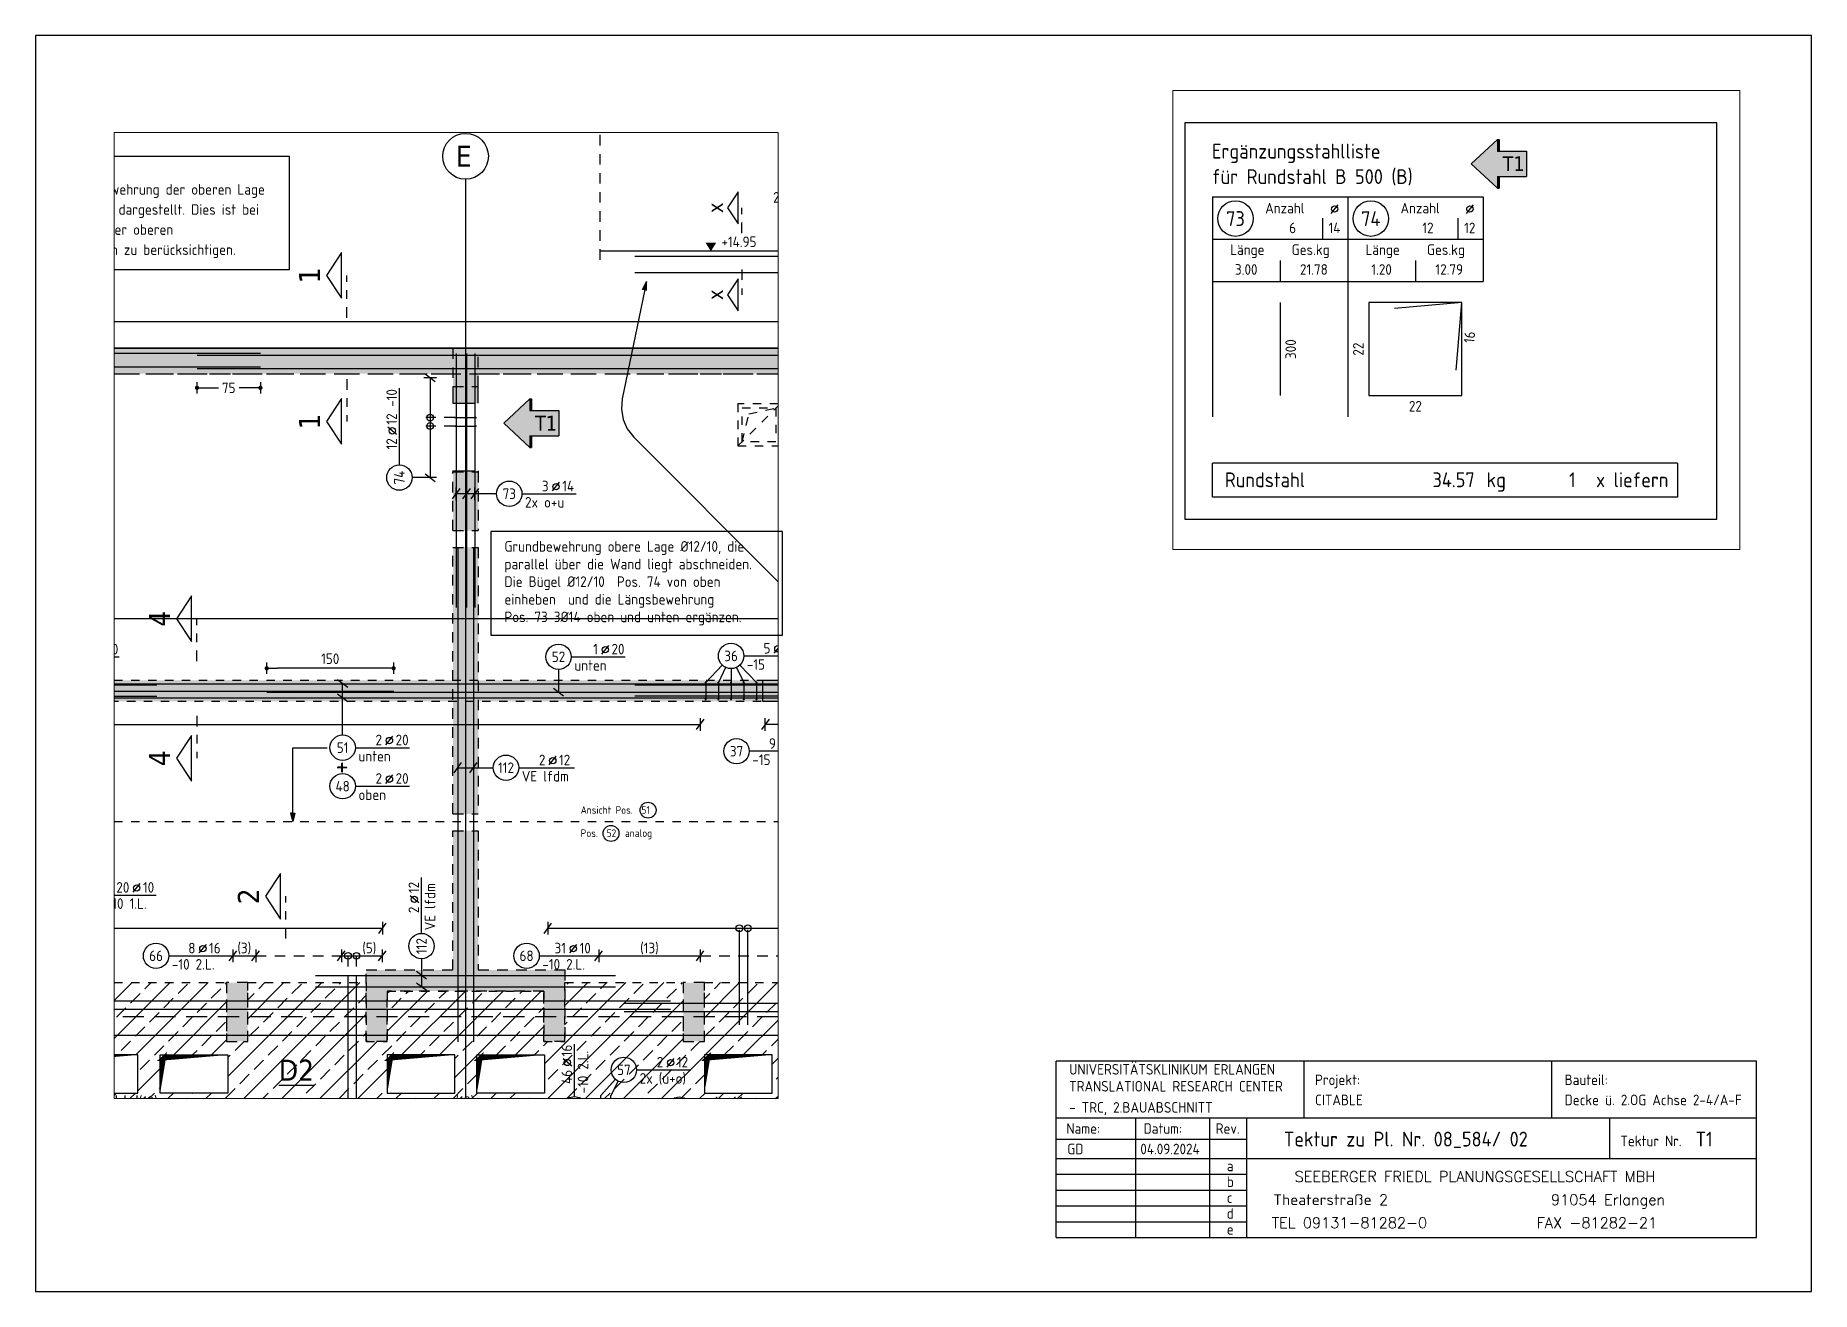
# Paper-space layout 'T1' of a CAD drawing. Extents: x 284.8 to 305.8, y 80.6 to 95.5.
# The model-space entities are those that its viewports show. They can reach past a viewport. Long polylines and large blocks are cut down to what shows.
import ezdxf
from ezdxf.enums import TextEntityAlignment as Align

# ---------------------------------------------------------------- set-up
doc = ezdxf.new("R2010")
doc.units = 0
doc.header["$LTSCALE"] = 0.5
for name, pattern in [('AUSGEZOGEN', [1000.01, 1000, 0.01]), ('DASHDOTSMALL', [1.05, 0.5, -0.25, 0.05, -0.25]), ('DOT', [0.175, 0.05, -0.125]), ('HIDDEN', [0.375, 0.25, -0.125]), ('HIDDEN2', [0.187, 0.125, -0.062]), ('PUNKT', [0.175, 0.05, -0.125]), ('STRICHLINIE', [0.75, 0.5, -0.25]), ('STRICHPUNKT2', [0.55, 0.25, -0.125, 0.05, -0.125]), ('VERDECKT', [0.375, 0.25, -0.125])]:
    doc.linetypes.add(name, pattern=pattern)
for name, color, linetype in [('ACHSEN', 7, 'Continuous'), ('AFU', 7, 'Continuous'), ('BETON', 7, 'Continuous'), ('Brüstung DG', 7, 'Continuous'), ('DD', 7, 'Continuous'), ('DETAIL', 7, 'Continuous'), ('DG', 7, 'Continuous'), ('DRUEBER', 7, 'Continuous'), ('grau_hell', 7, 'Continuous'), ('grau_mittel', 7, 'Continuous'), ('HILFE', 7, 'Continuous'), ('index', 7, 'Continuous'), ('koten', 7, 'Continuous'), ('MASSE', 7, 'Continuous'), ('OBJEKT', 7, 'Continuous'), ('RAHMEN', 7, 'Continuous'), ('RND', 7, 'Continuous'), ('RND_BILD', 7, 'Continuous'), ('SCHATTEN', 7, 'Continuous'), ('SCHNITTE', 7, 'Continuous'), ('SCHRAFF', 7, 'Continuous'), ('SFP_Achsen', 7, 'Continuous'), ('TEXT', 7, 'Continuous'), ('VERDECKT', 7, 'Continuous'), ('VERDECKT2', 7, 'Continuous')]:
    doc.layers.add(name, color=color, linetype=linetype)
doc.layers.add('NOPLOT', color=7, linetype='Continuous', plot=False)
doc.styles.add('helv', font='tahoma.ttf')
doc.styles.add('STEMP1', font='ROMANS.shx', dxfattribs={"width": 0.8})
doc.styles.add('txt', font='isocp.shx')
doc.linetypes.add('AFU_50L', pattern='A,0.75,["/",Standard,S=0.2,R=0,X=-0.01,Y=-0.1],0.07,["/",Standard,S=0.2,R=0,X=-0.01,Y=-0.1],0.75', length=1.57)
doc.dimstyles.new('DOT_I', dxfattribs={"dimscale": 0.5, "dimtxt": 0.25, "dimasz": 0.25, "dimexe": 0.1, "dimexo": 0.3, "dimgap": 0.1, "dimtad": 1, "dimdec": 3, "dimzin": 3, "dimtxsty": 'txt', "dimblk": 'DOT', "dimblk1": 'DOT', "dimblk2": 'DOT', "dimsah": 1, "dimcen": 0.1, "dimse1": 1, "dimse2": 1, "dimazin": 0, "dimtfac": 1, "dimtdec": 4, "dimtix": 1, "dimtmove": 2, "dimatfit": 3, "dimfxl": 0, "dimtvp": 1, "dimtolj": 1, "dimtzin": 0, "dimarcsym": 0})
pattern_1 = [(0, (-74.13047, 77.732794), (0.025, 0.05), [0, -0.05])]

psp = doc.layouts.new('T1')

# ---------------------------------------------------------------- texts
at = {"layer": 'OBJEKT', "color": 7, "linetype": 'AUSGEZOGEN', "style": 'STEMP1'}
psp.add_text('SEEBERGER FRIEDL PLANUNGSGESELLSCHAFT MBH', height=0.126, dxfattribs=at).set_placement((301.861, 81.96), align=Align.MIDDLE)
for s, p in [('Theaterstraße 2', (299.476, 81.623)), ('91054 Erlangen', (302.76, 81.623)), ('TEL 09131-81282-0', (299.459, 81.35)), ('FAX -81282-21', (302.59, 81.35))]:
    psp.add_text(s, height=0.126, dxfattribs=at).set_placement(p)
at = {"layer": 'RAHMEN', "color": 7, "linetype": 'Continuous', "style": 'txt'}
for s, p in [('Name:', (297.03, 82.465)), ('Datum:', (297.942, 82.465)), ('Rev.', (298.795, 82.465)), ('Tektur Nr.', (303.581, 82.318))]:
    psp.add_text(s, height=0.125, dxfattribs=at).set_placement(p)
at = {"layer": 'TEXT', "color": 7, "linetype": 'AUSGEZOGEN', "style": 'txt'}
for s, p in [('UNIVERSITÄTSKLINIKUM ERLANGEN', (297.063, 83.165)), ('Projekt:', (299.97, 83.041)), ('Bauteil:', (302.921, 83.041)), ('TRANSLATIONAL RESEARCH CENTER ', (297.063, 82.965)), ('- TRC, 2.BAUABSCHNITT ', (297.063, 82.715)), ('CITABLE ', (299.97, 82.803)), ('Decke ü. 2.OG Achse 2-4/A-F', (302.921, 82.803))]:
    psp.add_text(s, height=0.125, dxfattribs=at).set_placement(p)
at = {"layer": 'TEXT', "color": 7, "linetype": 'Continuous', "style": 'txt'}
for s, p in [('GD', (297.04, 82.223)), ('04.09.2024', (297.904, 82.223)), ('a', (298.927, 82.023)), ('b', (298.927, 81.836)), ('c', (298.927, 81.648)), ('d', (298.927, 81.461)), ('e', (298.927, 81.273))]:
    psp.add_text(s, height=0.125, dxfattribs=at).set_placement(p)
at = {"layer": 'TEXT', "color": 6, "linetype": 'Continuous', "style": 'txt'}
for s, p in [('Tektur zu Pl. Nr. 08_584/ 02', (299.601, 82.315)), ('T1', (304.47, 82.315))]:
    psp.add_text(s, height=0.175, dxfattribs=at).set_placement(p)
at = {"layer": 'VERDECKT2', "color": 7, "linetype": 'STRICHLINIE', "insert": (290.385, 89.473), "char_height": 0.125, "attachment_point": 1, "style": 'txt'}
psp.add_mtext_dynamic_manual_height_columns('\\A1;Grundbewehrung obere Lage %%C12/10, die parallel über die Wand liegt abschneiden.\\PDie Bügel %%C12/10  Pos. 74 von oben einheben  und die Längsbewehrung \\PPos. 73 3%%C14 oben und unten ergänzen.', width=3.20172, gutter_width=0.625, heights=[2.018], dxfattribs=at)

msp = doc.modelspace()

# ---------------------------------------------------------------- texts
at = {"layer": 'RND', "color": 7, "linetype": 'AUSGEZOGEN', "style": 'txt'}
for s, p in [('(3)', (26.9383, 30.7362)), ('(5)', (28.4165, 30.7362)), ('(13)', (31.7287, 30.7362)), ('(19)', (25.8019, 28.9218)), ('(19)', (29.5448, 28.9218))]:
    msp.add_text(s, height=0.125, dxfattribs=at).set_placement(p, align=Align.MIDDLE)
at = {"layer": 'RND_BILD', "color": 7, "linetype": 'AUSGEZOGEN', "style": 'txt'}
for s, rotation, p in [('300', 90, (42.926, 16.1243)), ('22', 90, (43.726, 16.1243)), ('16', 84.99986, (45.0407, 16.265))]:
    msp.add_text(s, height=0.125, rotation=rotation, dxfattribs=at).set_placement(p, align=Align.MIDDLE)
msp.add_text('22', height=0.125, dxfattribs=at).set_placement((44.401, 15.4493), align=Align.MIDDLE)
at = {"layer": 'SFP_Achsen', "color": 6, "linetype": 'AUSGEZOGEN', "style": 'helv'}
msp.add_text('E', height=0.25, dxfattribs=at).set_placement((29.4404, 39.9723))
at = {"layer": 'TEXT', "color": 6, "linetype": 'AUSGEZOGEN', "style": 'helv'}
for s, p in [('untere Lage - Ortbetonbereiche', (23.571, 40.4178)), ('%%UD2', (27.3476, 29.1653))]:
    msp.add_text(s, height=0.25, dxfattribs=at).set_placement(p)
at = {"layer": 'TEXT', "color": 7, "linetype": 'AUSGEZOGEN', "style": 'txt'}
for s, p in [('Teilweise ist Bewehrung der oberen Lage', (24.2439, 39.6429)), ('auf diesem Plan dargestellt. Dies ist bei ', (24.2439, 39.4054)), ('2x2%%C16', (33.191, 39.5485)), ('der Verlegung der oberen ', (24.2439, 39.1679)), ('Bewehrungslagen zu berücksichtigen.', (24.2439, 38.9304))]:
    msp.add_text(s, height=0.125, dxfattribs=at).set_placement(p)
at = {"layer": 'TEXT', "color": 6, "linetype": 'AUSGEZOGEN', "style": 'txt'}
msp.add_text('+', height=0.25, rotation=90, dxfattribs=at).set_placement((28.1929, 32.7931))
at = {"layer": 'TEXT', "color": 102, "linetype": 'DOT', "style": 'txt'}
for s, p in [('Ansicht Pos.  51', (30.9157, 32.3225)), ('Pos.  52  analog', (30.9157, 32.0489))]:
    msp.add_text(s, height=0.09, dxfattribs=at).set_placement(p)
at = {"layer": 'TEXT', "color": 1, "linetype": 'AUSGEZOGEN', "style": 'txt'}
for s, p in [('Ergänzungsstahlliste', (41.9956, 18.3775)), ('für Rundstahl B 500 (B)', (41.9956, 18.0768))]:
    msp.add_text(s, height=0.175, dxfattribs=at).set_placement(p)

# ---------------------------------------------------------------- blocks, each defined once
blk = doc.blocks.new('RND_LEI')
at = {"layer": 'RND', "color": 7, "linetype": 'Continuous'}
blk.add_line((1.022, 0.066), (1.19, 0.27), dxfattribs=at)
for centre, radius in [((0, 0), 0.3), ((1.106, 0.168), 0.075)]:
    blk.add_circle(centre, radius, dxfattribs=at)
at = {"layer": 'RND', "color": 7, "linetype": 'Continuous', "style": 'txt'}
blk.add_attdef('POSL', text='', height=0.25, dxfattribs=at).set_placement((0, 0), align=Align.MIDDLE)
blk.add_attdef('ANZ', text='', height=0.25, dxfattribs=at).set_placement((0.931, 0.057), align=Align.RIGHT)
for tag, p in [('DUM', (1.253, 0.057)), ('ABSTD', (1.674, 0.057)), ('POSTXT', (0.374, -0.327))]:
    blk.add_attdef(tag, p, '', height=0.25, dxfattribs=at)
blk = doc.blocks.new('lei_gre')
at = {"layer": 'RND', "color": 7, "linetype": 'Continuous'}
for p, q in [((-0.09, -0.12), (0.09, 0.12)), ((0, 0.15), (0, -0.15))]:
    blk.add_line(p, q, dxfattribs=at)
blk = doc.blocks.new('DOT')
at = {"layer": 'MASSE', "color": 7, "linetype": 'Continuous'}
for p, q in [((0, 0), (-1, 0)), ((0, 0.54), (0, -0.54))]:
    blk.add_line(p, q, dxfattribs=at)
at = {"layer": 'MASSE', "color": 7, "linetype": 'Continuous', "const_width": 0.2}
blk.add_lwpolyline([(-0.1, 0, 1), (0.1, 0, 1)], format="xyb", close=True, dxfattribs=at)
blk = doc.blocks.new('*D66')
at = {"layer": 'Defpoints', "color": 0, "linetype": 'AUSGEZOGEN', "transparency": 16777216}
for p in [(26.379, 37.359), (26.379, 37.359), (27.129, 37.359)]:
    blk.add_point(p, dxfattribs=at)
at = {"layer": 'MASSE', "color": 0, "linetype": 'AUSGEZOGEN', "lineweight": -2, "transparency": 16777216}
for p, q in [((26.504, 37.359), (26.633, 37.359)), ((27.004, 37.359), (26.876, 37.359))]:
    blk.add_line(p, q, dxfattribs=at)
at = {"layer": 'MASSE', "color": 0, "linetype": 'AUSGEZOGEN', "lineweight": -2, "transparency": 16777216, "xscale": 0.125, "yscale": 0.125, "zscale": 0.125, "rotation": 180}
blk.add_blockref('DOT', (26.379, 37.359), dxfattribs=at)
at = {"layer": 'MASSE', "color": 0, "linetype": 'AUSGEZOGEN', "lineweight": -2, "transparency": 16777216, "xscale": 0.125, "yscale": 0.125, "zscale": 0.125}
blk.add_blockref('DOT', (27.129, 37.359), dxfattribs=at)
at = {"layer": 'MASSE', "color": 0, "linetype": 'AUSGEZOGEN', "transparency": 16777216, "insert": (26.754, 37.359), "char_height": 0.125, "attachment_point": 5, "style": 'txt'}
blk.add_mtext('\\A1;75', dxfattribs=at)
blk = doc.blocks.new('SCHN-1')
at = {"layer": 'SCHNITTE', "color": 5, "linetype": 'Continuous'}
blk.add_lwpolyline([(0.54, 0.125), (0, 0.485), (-0.54, 0.125)], close=True, dxfattribs=at)
at = {"layer": 'SCHNITTE', "color": 6, "linetype": 'Continuous', "style": 'helv'}
blk.add_attdef('SCHN-1', text='', height=0.5, dxfattribs=at).set_placement((0, 0.635), align=Align.CENTER)
blk = doc.blocks.new('okrd_o')
at = {"layer": 'koten', "color": 7, "linetype": 'Continuous'}
blk.add_solid([(-0.125, 0.202), (0.125, 0.202), (0, 0)], dxfattribs=at)
at = {"layer": 'koten', "style": 'txt'}
blk.add_attdef('OKRD', (0.25, 0.1), '', height=0.25, dxfattribs=at)
blk = doc.blocks.new('SCHN-2')
at = {"layer": 'SCHNITTE', "color": 6, "linetype": 'Continuous'}
blk.add_lwpolyline([(0.378, 0.088), (0, 0.34), (-0.378, 0.088)], close=True, dxfattribs=at)
at = {"layer": 'SCHNITTE', "color": 1, "linetype": 'DASHDOTSMALL', "style": 'helv'}
blk.add_attdef('SCHN-2', text='', height=0.35, dxfattribs=at).set_placement((0, 0.45), align=Align.CENTER)
blk = doc.blocks.new('RND_HIN')
at = {"layer": 'RND', "color": 7, "linetype": 'Continuous'}
blk.add_circle((0, 0), 0.3, dxfattribs=at)
at = {"layer": 'RND', "color": 7, "linetype": 'Continuous', "style": 'txt'}
blk.add_attdef('POSI', text='', height=0.25, dxfattribs=at).set_placement((0, 0), align=Align.MIDDLE)
blk = doc.blocks.new('Pfeillinie')
at = {"layer": 'TEXT', "linetype": 'Continuous'}
blk.add_hatch(color=7, dxfattribs=at).paths.add_polyline_path([(0, 0), (-0.8, 0.2), (-0.8, 0), (-0.8, -0.2)])
at = {"layer": 'TEXT', "color": 7, "linetype": 'Continuous'}
for p, q in [((-0.8, 0), (-0.8, 0.2)), ((-0.8, 0.2), (0, 0)), ((-0.8, 0), (-0.8, -0.2)), ((-0.8, -0.2), (0, 0))]:
    blk.add_line(p, q, dxfattribs=at)
blk = doc.blocks.new('*D95')
at = {"layer": 'Defpoints', "color": 0, "linetype": 'AUSGEZOGEN', "transparency": 16777216}
for p in [(27.204, 34.043), (27.204, 34.043), (28.704, 34.043)]:
    blk.add_point(p, dxfattribs=at)
at = {"layer": 'MASSE', "color": 0, "linetype": 'AUSGEZOGEN', "lineweight": -2, "transparency": 16777216}
blk.add_line((28.579, 34.043), (27.329, 34.043), dxfattribs=at)
at = {"layer": 'MASSE', "color": 0, "linetype": 'AUSGEZOGEN', "lineweight": -2, "transparency": 16777216, "xscale": 0.125, "yscale": 0.125, "zscale": 0.125, "rotation": 180}
blk.add_blockref('DOT', (27.204, 34.043), dxfattribs=at)
at = {"layer": 'MASSE', "color": 0, "linetype": 'AUSGEZOGEN', "lineweight": -2, "transparency": 16777216, "xscale": 0.125, "yscale": 0.125, "zscale": 0.125}
blk.add_blockref('DOT', (28.704, 34.043), dxfattribs=at)
at = {"layer": 'MASSE', "color": 0, "linetype": 'AUSGEZOGEN', "transparency": 16777216, "insert": (27.954, 34.156), "char_height": 0.125, "attachment_point": 5, "style": 'txt'}
blk.add_mtext('\\A1;150', dxfattribs=at)
blk = doc.blocks.new('hin_ind5')
at = {"layer": 'grau_hell', "linetype": 'AUSGEZOGEN'}
h = blk.add_hatch(color=9, dxfattribs=at)
h.dxf.hatch_style = 2
h.paths.add_polyline_path([(0, 0), (0.619, -0.577), (0.619, -0.3), (1.306, -0.3), (1.306, 0.3), (0.619, 0.3), (0.619, 0.577)])
h.paths.add_polyline_path([(0.34, -0.274), (1.311, -0.274), (1.311, 0.274), (0.34, 0.274)], flags=9)
at = {"layer": 'OBJEKT', "linetype": 'AUSGEZOGEN'}
for points in [[(0.66, 0.577), (0.619, 0.577), (0.619, 0.3), (0.66, 0.3)], [(0.619, -0.577), (0.66, -0.577), (0.66, -0.3), (0.619, -0.3)]]:
    blk.add_hatch(color=1, dxfattribs=at).paths.add_polyline_path(points)
at = {"layer": 'OBJEKT', "color": 1, "linetype": 'AUSGEZOGEN'}
for p, q in [((0, 0), (0.619, 0.577)), ((0.619, 0.577), (0.619, 0.3)), ((0.619, 0.577), (0.66, 0.577)), ((0.66, 0.577), (0.66, 0.3)), ((0, 0), (0.619, -0.577)), ((0.619, 0.3), (1.306, 0.3)), ((1.306, 0.3), (1.306, -0.3)), ((0.619, -0.3), (0.619, -0.577)), ((0.619, -0.3), (1.306, -0.3)), ((0.66, -0.3), (0.66, -0.577))]:
    blk.add_line(p, q, dxfattribs=at)
at = {"layer": 'OBJEKT', "color": 7, "linetype": 'AUSGEZOGEN'}
blk.add_line((0.619, -0.577), (0.66, -0.577), dxfattribs=at)
at = {"layer": 'index', "color": 1, "linetype": 'Continuous', "style": 'helv'}
blk.add_attdef('INDEX', text='', height=0.35, rotation=360, dxfattribs=at).set_placement((1.259, 0), align=Align.MIDDLE_RIGHT)
blk = doc.blocks.new('RND_LIS2')
at = {"layer": 'RND', "color": 3, "linetype": 'Continuous'}
for p, q in [((0, 0), (0, -5.2)), ((0, 0), (3.2, 0)), ((3.2, 0), (3.2, -2)), ((2.6, -0.503), (2.6, -1)), ((0, -1), (3.2, -1)), ((1.6, -1.503), (1.6, -2)), ((0, -2), (3.2, -2))]:
    blk.add_line(p, q, dxfattribs=at)
at = {"layer": 'RND', "color": 7, "linetype": 'Continuous'}
blk.add_line((2.805, -0.39), (2.973, -0.186), dxfattribs=at)
at = {"layer": 'RND', "color": 1, "linetype": 'Continuous'}
blk.add_circle((0.545, -0.513), 0.42, dxfattribs=at)
at = {"layer": 'RND', "color": 7, "linetype": 'Continuous'}
blk.add_circle((2.889, -0.288), 0.075, dxfattribs=at)
at = {"layer": 'RND', "color": 7, "linetype": 'Continuous', "style": 'txt'}
for s, p in [('Anzahl', (1.249, -0.391)), ('Länge', (0.42, -1.373)), ('Ges.kg', (1.872, -1.373))]:
    blk.add_text(s, height=0.25, dxfattribs=at).set_placement(p)
at = {"layer": 'RND', "color": 1, "linetype": 'Continuous', "style": 'txt'}
blk.add_attdef('POS1', text='', height=0.35, dxfattribs=at).set_placement((0.545, -0.513), align=Align.MIDDLE)
at = {"layer": 'RND', "color": 7, "linetype": 'Continuous', "style": 'txt'}
for tag, p in [('STK1', (1.897, -0.859)), ('DS1', (2.885, -0.859)), ('LANG1', (0.8, -1.841)), ('GEW', (2.4, -1.841))]:
    blk.add_attdef(tag, text='', height=0.25, dxfattribs=at).set_placement(p, align=Align.CENTER)
blk = doc.blocks.new('RND_SUM')
at = {"layer": 'RND', "color": 5, "linetype": 'Continuous'}
for p, q in [((0, 0), (0, 0.8)), ((11, 0.8), (0, 0.8)), ((11, 0.8), (11, 0)), ((11, 0), (0, 0))]:
    blk.add_line(p, q, dxfattribs=at)
at = {"layer": 'RND', "color": 1, "linetype": 'Continuous', "style": 'txt'}
for s, p in [('Rundstahl', (0.292, 0.235)), ('kg', (6.483, 0.235))]:
    blk.add_text(s, height=0.35, dxfattribs=at).set_placement(p)
blk.add_text('x liefern', height=0.35, dxfattribs=at).set_placement((10.784, 0.235), align=Align.RIGHT)
for tag, p in [('RND-S', (6.203, 0.235)), ('RND-Z', (8.59, 0.235))]:
    blk.add_attdef(tag, text='', height=0.35, dxfattribs=at).set_placement(p, align=Align.RIGHT)

# ---------------------------------------------------------------- dimensions: what is measured, and where the dimension line sits
at = {"layer": 'MASSE', "color": 7, "linetype": 'AUSGEZOGEN'}
dim = msp.add_linear_dim(base=(26.3795, 37.3594), p1=(27.1295, 37.3594), p2=(26.3795, 37.3594), dimstyle='DOT_I', override={"dimdec": 0, "dimlfac": 100}, dxfattribs=at)
dim.commit()
dim.dimension.update_dxf_attribs({"geometry": '*D66', "text_midpoint": (26.7545, 37.3594), "dimtype": 160})
dim = msp.add_linear_dim(base=(27.2045, 34.0432), p1=(28.7045, 34.0432), p2=(27.2045, 34.0432), dimstyle='DOT_I', override={"dimdec": 0, "dimlfac": 100}, dxfattribs=at)
dim.commit()
dim.dimension.update_dxf_attribs({"geometry": '*D95', "text_midpoint": (27.9545, 34.1557)})

# ---------------------------------------------------------------- hatches: boundary and pattern name
at = {"layer": 'Brüstung DG', "linetype": 'DOT'}
h = msp.add_hatch(dxfattribs=at)
h.set_pattern_fill('DOTS', color=102, scale=0.8, double=1)
h.set_pattern_definition(pattern_1)
h.paths.add_polyline_path([(43.1545, 22.3263), (43.4545, 22.3263), (43.4545, 37.8263), (4.5295, 37.8263), (4.5295, 36.8613), (4.6895, 36.8613), (4.6895, 37.5263), (43.1545, 37.5263)])
at = {"layer": 'DG', "linetype": 'AUSGEZOGEN'}
h = msp.add_hatch(dxfattribs=at)
h.set_pattern_fill('DOTS', scale=0.8, double=1)
h.set_pattern_definition(pattern_1)
h.paths.add_polyline_path([(34.2295, 23.5763), (34.2295, 25.5513), (36.9295, 25.5513), (36.9295, 25.0863), (37.1795, 25.0863), (37.1795, 25.8013), (33.9795, 25.8013), (33.9795, 23.3263), (37.1795, 23.3263), (37.1795, 24.0363), (36.9295, 24.0363), (36.9295, 23.5763)], flags=17)
h.paths.add_polyline_path([(31.0795, 27.1963), (31.0795, 26.8963), (31.3795, 26.8963), (31.3795, 27.1963)], flags=17)
h.paths.add_polyline_path([(26.7795, 27.1963), (26.4795, 27.1963), (26.4795, 26.8963), (26.7795, 26.8963)], flags=17)
h.paths.add_polyline_path([(23.0295, 27.1963), (22.7295, 27.1963), (22.7295, 26.8963), (23.0295, 26.8963)], flags=17)
h.paths.add_polyline_path([(14.7895, 26.8963), (14.7895, 27.1963), (14.4895, 27.1963), (14.4895, 26.8963)], flags=17)
h.paths.add_polyline_path([(12.2045, 33.9013), (12.2045, 33.6513), (35.8545, 33.6513), (35.8545, 33.9013)])
h.paths.add_polyline_path([(39.4295, 22.3263), (39.6795, 22.3263), (39.6795, 33.9013), (39.4295, 33.9013)])
h.paths.add_polyline_path([(4.4795, 22.3263), (4.6895, 22.3263), (4.6895, 30.7513), (4.4795, 30.7513)])
at = {"layer": 'grau_mittel'}
h = msp.add_hatch(color=61, dxfattribs=at)
h.paths.add_polyline_path([(43.4545, 37.8263), (36.9295, 37.8263), (36.9295, 29.5763), (37.9945, 29.5763), (37.9945, 29.8263), (37.1795, 29.8263), (37.1795, 37.5263), (39.4295, 37.5263), (39.4295, 29.8263), (39.2795, 29.8263), (39.2795, 29.5763), (39.6795, 29.5763), (39.6795, 37.5263), (43.1545, 37.5263), (43.1545, 32.5113), (43.4545, 32.5113)])
h.paths.add_polyline_path([(43.4545, 32.5113), (43.1545, 32.5113), (43.1545, 30.6413), (43.4545, 30.6413)], flags=17)
h.paths.add_polyline_path([(43.4545, 30.6413), (43.1545, 30.6413), (43.1545, 29.5763), (43.4545, 29.5763)])
h.paths.add_polyline_path([(43.1545, 29.5763), (43.1545, 29.8263), (39.6795, 29.8263), (39.6795, 29.5763)])
h.paths.add_polyline_path([(39.2795, 29.5763), (39.2795, 29.8263), (38.3945, 29.8263), (38.3945, 29.5763)], flags=17)
h.paths.add_polyline_path([(38.3945, 29.8263), (38.1945, 29.8263), (38.1945, 29.5763), (38.3945, 29.5763)], flags=17)
h.paths.add_polyline_path([(43.4545, 29.5763), (43.1545, 29.5763), (43.1545, 23.6013), (43.4545, 23.6013)])
h.paths.add_polyline_path([(43.1545, 23.3013), (43.4545, 23.3013), (43.4545, 23.6013), (43.1545, 23.6013)])
h.paths.add_polyline_path([(4.7545, 25.7212), (4.6895, 25.7212), (4.4045, 25.7212), (4.4045, 23.6712), (4.6895, 23.6712), (4.7545, 23.6712)])
h.paths.add_polyline_path([(4.6895, 37.5263), (8.1795, 37.5263), (8.1795, 29.5763), (8.5795, 29.5763), (8.5795, 29.8263), (8.4295, 29.8263), (8.4295, 37.5263), (10.6795, 37.5263), (10.6795, 29.8263), (9.9145, 29.8263), (9.9145, 29.5763), (10.9295, 29.5763), (10.9295, 37.8263), (4.5295, 37.8263), (4.5295, 30.7513), (4.4795, 30.7513), (4.4795, 26.0212), (4.0245, 26.0212), (4.0245, 25.7212), (4.6895, 25.7212)])
h.paths.add_polyline_path([(4.7545, 29.8263), (4.7545, 29.5763), (8.1795, 29.5763), (8.1795, 29.8263)], flags=17)
h.paths.add_polyline_path([(8.5795, 29.8263), (8.5795, 29.5763), (9.4645, 29.5763), (9.4645, 29.8263)], flags=17)
h.paths.add_polyline_path([(9.4645, 29.8263), (9.4645, 29.5763), (9.7145, 29.5763), (9.7145, 29.8263)], flags=17)
h.paths.add_polyline_path([(10.9295, 29.5763), (10.6795, 29.5763), (10.6795, 27.9513), (10.9295, 27.9513)], flags=17)
h.paths.add_polyline_path([(8.1795, 27.9513), (8.1795, 23.3263), (8.5795, 23.3263), (8.5795, 23.5763), (8.4295, 23.5763), (8.4295, 27.7013), (14.5145, 27.7013), (14.5145, 27.3463), (14.7645, 27.3463), (14.7645, 27.7013), (15.8245, 27.7013), (15.8245, 27.9513)])
h.paths.add_polyline_path([(9.5895, 23.3263), (9.5895, 23.5763), (8.5795, 23.5763), (8.5795, 23.3263)], flags=17)
h.paths.add_polyline_path([(9.5895, 23.3263), (9.7895, 23.3263), (9.7895, 23.5763), (9.5895, 23.5763)])
h.paths.add_polyline_path([(9.9895, 23.5763), (9.9895, 23.3263), (12.9045, 23.3263), (12.9045, 23.5763)], flags=16)
h.paths.add_polyline_path([(13.1045, 23.5763), (13.1045, 23.3263), (13.3545, 23.3263), (13.3545, 23.5763)], flags=16)
h.paths.add_polyline_path([(13.3545, 23.5763), (13.3545, 23.3263), (14.3645, 23.3263), (14.3645, 23.5763)], flags=16)
h.paths.add_polyline_path([(14.5145, 23.5763), (14.3645, 23.5763), (14.3645, 23.3263), (14.9145, 23.3263), (14.9145, 23.5763), (14.7645, 23.5763), (14.7645, 26.2613), (16.1245, 26.2613), (16.1245, 26.5113), (14.7645, 26.5113), (14.7645, 27.1963), (14.5145, 27.1963)])
h.paths.add_polyline_path([(14.9145, 23.5763), (14.9145, 23.3263), (15.9245, 23.3263), (15.9245, 23.5763)], flags=16)
h.paths.add_polyline_path([(15.9245, 23.3263), (16.1745, 23.3263), (16.1745, 23.5763), (15.9245, 23.5763)])
h.paths.add_polyline_path([(16.5795, 27.7013), (16.5795, 27.9513), (16.2245, 27.9513), (16.2245, 27.7013)])
h.paths.add_polyline_path([(17.4645, 27.7013), (17.4645, 27.9513), (16.5795, 27.9513), (16.5795, 27.7013)])
h.paths.add_polyline_path([(18.7795, 27.7013), (18.7795, 23.5763), (16.3745, 23.5763), (16.3745, 23.3263), (20.5295, 23.3263), (20.5295, 23.5763), (19.0295, 23.5763), (19.0295, 27.7013), (19.9795, 27.7013), (19.9795, 26.9213), (21.3545, 26.9213), (21.3545, 27.1713), (20.2295, 27.1713), (20.2295, 27.9513), (17.4645, 27.9513), (17.4645, 27.7013)])
h.paths.add_polyline_path([(16.3245, 26.5113), (16.3245, 26.2613), (17.8645, 26.2613), (17.8645, 26.5113)])
h.paths.add_polyline_path([(20.7295, 23.5763), (20.7295, 23.3263), (29.9045, 23.3263), (29.9045, 23.5763)])
h.paths.add_polyline_path([(25.1045, 26.9213), (25.1045, 27.1713), (22.7545, 27.1713), (22.7545, 26.9213)])
h.paths.add_polyline_path([(28.6545, 26.9213), (28.6545, 27.1713), (26.5045, 27.1713), (26.5045, 26.9213)])
h.paths.add_polyline_path([(30.0545, 27.1713), (30.0545, 26.9213), (31.3545, 26.9213), (31.3545, 27.7013), (32.7345, 27.7013), (32.7345, 27.9513), (31.1045, 27.9513), (31.1045, 27.1713)])
h.paths.add_polyline_path([(31.3545, 25.3513), (31.1045, 25.3513), (31.1045, 23.5763), (30.1045, 23.5763), (30.1045, 23.3263), (31.5045, 23.3263), (31.5045, 23.5763), (31.3545, 23.5763)])
h.paths.add_polyline_path([(32.3895, 23.3263), (32.3895, 23.5763), (31.5045, 23.5763), (31.5045, 23.3263)])
h.paths.add_polyline_path([(32.3895, 23.5763), (32.3895, 23.3263), (33.0945, 23.3263), (33.0945, 23.5763)], flags=17)
h.paths.add_polyline_path([(33.6945, 23.5763), (33.6945, 23.3263), (37.1795, 23.3263), (37.1795, 24.0363), (36.9295, 24.0363), (36.9295, 23.5763), (34.2295, 23.5763), (34.2295, 25.5513), (36.9295, 25.5513), (36.9295, 25.0863), (37.1795, 25.0863), (37.1795, 25.3363), (37.0995, 25.3363), (37.0995, 25.4863), (37.1795, 25.4863), (37.1795, 25.951), (36.9295, 25.951), (36.9295, 25.8013), (32.3895, 25.8013), (32.3895, 25.5513), (33.9795, 25.5513), (33.9795, 23.5763)])
h.paths.add_polyline_path([(36.9295, 25.0863), (36.9295, 24.0363), (37.1795, 24.0363), (37.1795, 25.0863)], flags=17)
h.paths.add_polyline_path([(36.9295, 25.951), (37.1795, 25.951), (37.1795, 26.836), (36.9295, 26.836)])
h.paths.add_polyline_path([(37.1795, 27.1013), (36.9295, 27.1013), (36.9295, 26.836), (37.1795, 26.836)])
h.paths.add_polyline_path([(36.6295, 27.9513), (36.6295, 27.7013), (37.1795, 27.7013), (37.1795, 27.9513)])
h.paths.add_polyline_path([(36.0294, 27.7013), (36.0294, 27.9513), (33.3345, 27.9513), (33.3345, 27.7013)])
h.paths.add_polyline_path([(32.3895, 25.5513), (32.3895, 25.8013), (31.5045, 25.8013), (31.5045, 25.5513)])
h.paths.add_polyline_path([(31.5045, 25.5513), (31.5045, 25.8013), (31.3545, 25.8013), (31.3545, 26.7213), (31.1045, 26.7213), (31.1045, 25.5513)])
h.paths.add_polyline_path([(37.1795, 29.5763), (36.9295, 29.5763), (36.9295, 28.5013), (37.1795, 28.5013)])
h.paths.add_polyline_path([(34.2295, 29.6313), (34.4795, 29.6313), (34.4795, 30.3263), (34.2295, 30.3263)])
h.paths.add_polyline_path([(32.3795, 30.3263), (32.1295, 30.3263), (32.1295, 29.6313), (32.3795, 29.6313)])
h.paths.add_polyline_path([(30.4795, 30.2263), (30.4795, 29.6313), (30.7295, 29.6313), (30.7295, 30.4763), (29.7045, 30.4763), (29.7045, 32.1213), (29.4045, 32.1213), (29.4045, 30.4763), (28.3795, 30.4763), (28.3795, 29.6313), (28.6295, 29.6313), (28.6295, 30.2263)])
h.paths.add_polyline_path([(29.4045, 32.3213), (29.7045, 32.3213), (29.7045, 35.4713), (29.4045, 35.4713)])
h.paths.add_polyline_path([(29.7045, 36.3663), (29.4045, 36.3663), (29.4045, 35.6713), (29.7045, 35.6713)])
h.paths.add_polyline_path([(29.7045, 36.3663), (29.7045, 36.3763), (29.4045, 36.3763), (29.4045, 36.3663)])
h.paths.add_polyline_path([(29.7045, 37.1763), (29.7045, 37.3763), (29.4045, 37.3763), (29.4045, 37.1763)])
h.paths.add_polyline_path([(29.4045, 37.3763), (29.7045, 37.3763), (29.7045, 37.8263), (29.4045, 37.8263)])
h.paths.add_polyline_path([(29.7045, 37.8263), (29.7045, 37.5263), (36.9295, 37.5263), (36.9295, 37.8263)])
h.paths.add_polyline_path([(22.2045, 37.8263), (22.2045, 37.5263), (29.4045, 37.5263), (29.4045, 37.8263)])
h.paths.add_polyline_path([(21.9045, 37.8263), (21.9045, 37.5263), (22.2045, 37.5263), (22.2045, 37.8263)])
h.paths.add_polyline_path([(14.7045, 37.8263), (14.7045, 37.5263), (21.9045, 37.5263), (21.9045, 37.8263)])
h.paths.add_polyline_path([(14.7045, 37.8263), (14.4045, 37.8263), (14.4045, 37.5263), (14.7045, 37.5263)])
h.paths.add_polyline_path([(10.9295, 37.8263), (10.9295, 37.5263), (14.4045, 37.5263), (14.4045, 37.8263)])
h.paths.add_polyline_path([(13.6295, 30.3263), (13.3795, 30.3263), (13.3795, 29.6313), (13.6295, 29.6313)])
h.paths.add_polyline_path([(15.7295, 30.3263), (15.4795, 30.3263), (15.4795, 29.6313), (15.7295, 29.6313)])
h.paths.add_polyline_path([(17.3795, 30.3263), (17.1295, 30.3263), (17.1295, 29.6313), (17.3795, 29.6313)])
h.paths.add_polyline_path([(19.4795, 30.3263), (19.2295, 30.3263), (19.2295, 29.6313), (19.4795, 29.6313)])
h.paths.add_polyline_path([(20.8795, 29.6313), (21.1295, 29.6313), (21.1295, 30.3263), (20.8795, 30.3263)])
h.paths.add_polyline_path([(22.9795, 29.6313), (23.2295, 29.6313), (23.2295, 30.3263), (22.9795, 30.3263)])
h.paths.add_polyline_path([(24.8795, 30.3263), (24.6295, 30.3263), (24.6295, 29.6313), (24.8795, 29.6313)])
h.paths.add_polyline_path([(26.7295, 29.6313), (26.9795, 29.6313), (26.9795, 30.3263), (26.7295, 30.3263)])
h.paths.add_polyline_path([(43.1545, 22.3263), (43.4545, 22.3263), (43.4545, 23.3013), (43.1545, 23.3013)])
h.paths.add_polyline_path([(4.4795, 22.3263), (4.6895, 22.3263), (4.6895, 23.6712), (4.0245, 23.6712), (4.0245, 23.3712), (4.4795, 23.3712)])
at = {"layer": 'SCHRAFF', "linetype": 'DOT', "transparency": 33554687}
h = msp.add_hatch(dxfattribs=at)
h.set_pattern_fill('ANSI33', color=21, scale=0.05, double=1)
h.set_pattern_definition([(45, (0, -37.49195), (-0.2245064, 0.2245064), []), (45, (0.2245, -37.49195), (-0.2245064, 0.2245064), [0.15875, -0.079375])])
h.paths.add_polyline_path([(25.1045, 27.1713), (25.1045, 26.9213), (22.7545, 26.9213), (22.7545, 27.1713)], flags=16)
h.paths.add_polyline_path([(26.5045, 27.1713), (28.6545, 27.1713), (28.6545, 26.9213), (26.5045, 26.9213)], flags=16)
h.paths.add_polyline_path([(22.1945, 29.0213), (22.1945, 29.4713), (22.9945, 29.4713), (22.9945, 29.0213)])
h.paths.add_polyline_path([(25.9445, 29.0213), (25.9445, 29.4713), (26.7445, 29.4713), (26.7445, 29.0213)])
h.paths.add_polyline_path([(29.6895, 29.0213), (29.6895, 29.4713), (30.4895, 29.4713), (30.4895, 29.0213)])
h.paths.add_polyline_path([(32.3795, 29.4713), (33.1795, 29.4713), (33.1795, 29.0213), (32.3795, 29.0213)])
h.paths.add_polyline_path([(33.4445, 29.0213), (33.4445, 29.4713), (34.2445, 29.4713), (34.2445, 29.0213)])
h.paths.add_polyline_path([(23.0295, 27.1963), (23.0295, 27.7963), (24.8095, 27.7963), (24.8095, 27.1963)])
h.paths.add_polyline_path([(24.8795, 29.0213), (24.8795, 29.4713), (25.6795, 29.4713), (25.6795, 29.0213)])
h.paths.add_polyline_path([(27.1295, 27.1963), (27.1295, 27.7963), (28.0295, 27.7963), (28.0295, 27.1963)])
h.paths.add_polyline_path([(28.6295, 29.0213), (28.6295, 29.4713), (29.4295, 29.4713), (29.4295, 29.0213)])
h.paths.add_polyline_path([(30.5795, 27.1963), (30.5795, 27.6963), (31.0795, 27.6963), (31.0795, 27.1963)])
h.paths.add_polyline_path([(36.1295, 29.4713), (36.9295, 29.4713), (36.9295, 30.3263), (34.4795, 30.3263), (34.4795, 29.6313), (34.2295, 29.6313), (34.2295, 30.3263), (32.3795, 30.3263), (32.3795, 29.6313), (32.1295, 29.6313), (32.1295, 30.3263), (30.7295, 30.3263), (30.7295, 29.6313), (30.4795, 29.6313), (30.4795, 30.2263), (28.6295, 30.2263), (28.6295, 29.6313), (28.3795, 29.6313), (28.3795, 30.3263), (26.9795, 30.3263), (26.9795, 29.6313), (26.7295, 29.6313), (26.7295, 30.3263), (24.8795, 30.3263), (24.8795, 29.6313), (24.6295, 29.6313), (24.6295, 30.3263), (23.2295, 30.3263), (23.2295, 29.6313), (22.9795, 29.6313), (22.9795, 30.3263), (21.1295, 30.3263), (21.1295, 29.6313), (20.8795, 29.6313), (20.8795, 27.7963), (20.2295, 27.7963), (20.2295, 27.1713), (21.3545, 27.1713), (21.3545, 26.9213), (20.2295, 26.9213), (20.2295, 25.9513), (31.1045, 25.9513), (31.1045, 26.9213), (30.0545, 26.9213), (30.0545, 27.1713), (31.1045, 27.1713), (31.1045, 27.9513), (36.9295, 27.9513), (36.9295, 29.0213), (36.1295, 29.0213)])

# ---------------------------------------------------------------- linework, layer by layer
at = {"layer": 'ACHSEN', "color": 140, "linetype": 'AUSGEZOGEN'}
for p, q in [((29.5545, 39.8263), (29.5545, 22.3263)), ((43.4545, 37.8263), (2.2545, 37.8263)), ((43.4545, 29.7013), (2.2545, 29.7013))]:
    msp.add_line(p, q, dxfattribs=at)
at = {"layer": 'AFU', "color": 8, "linetype": 'AFU_50L'}
msp.add_line((35.8545, 38.9735), (31.1467, 38.9735), dxfattribs=at)
at = {"layer": 'BETON', "color": 6, "linetype": 'AUSGEZOGEN'}
msp.add_line((4.4545, 37.8263), (43.4545, 37.8263), dxfattribs=at)
for points in [[(24.8795, 29.0213), (25.6795, 29.0213), (25.6795, 29.4713), (24.8795, 29.4713)], [(25.9445, 29.4713), (26.7445, 29.4713), (26.7445, 29.0213), (25.9445, 29.0213)], [(29.4295, 29.4713), (28.6295, 29.4713), (28.6295, 29.0213), (29.4295, 29.0213)], [(29.6895, 29.4713), (30.4895, 29.4713), (30.4895, 29.0213), (29.6895, 29.0213)], [(33.1795, 29.4713), (32.3795, 29.4713), (32.3795, 29.0213), (33.1795, 29.0213)]]:
    msp.add_lwpolyline(points, close=True, dxfattribs=at)
at = {"layer": 'Brüstung DG', "color": 102, "linetype": 'PUNKT', "lineweight": -2}
for points in [[(43.4545, 22.3263), (43.4545, 37.8263), (4.5295, 37.8263), (4.5295, 36.8613), (4.5295, 36.8613), (4.5295, 36.8613), (4.6895, 36.8613)], [(4.6895, 36.8613), (4.6895, 36.8613), (4.6895, 36.8613), (4.6895, 37.5263), (43.1545, 37.5263), (43.1545, 22.3263)]]:
    msp.add_lwpolyline(points, dxfattribs=at)
at = {"layer": 'DD', "color": 7, "linetype": 'HIDDEN2'}
for p, q in [((32.8245, 36.7213), (32.9061, 37.051)), ((32.9061, 37.051), (33.2245, 37.1213))]:
    msp.add_line(p, q, dxfattribs=at)
msp.add_lwpolyline([(32.8245, 37.1213), (33.2245, 37.1213), (33.2245, 36.7213), (32.8245, 36.7213)], close=True, dxfattribs=at)
at = {"layer": 'DETAIL', "color": 102, "linetype": 'STRICHLINIE'}
msp.add_lwpolyline([(25.1381, 28.6351), (37.4276, 28.6351), (37.4276, 29.9222), (21.8569, 29.9222), (21.8569, 28.6351), (24.9374, 28.6351)], dxfattribs=at)
at = {"layer": 'DG', "color": 7, "linetype": 'PUNKT', "lineweight": -2}
for p, q in [((12.2045, 33.9013), (35.6545, 33.9013)), ((35.8545, 33.6513), (12.0045, 33.6513))]:
    msp.add_line(p, q, dxfattribs=at)
at = {"layer": 'DRUEBER', "color": 7, "linetype": 'PUNKT'}
msp.add_line((32.7745, 36.6713), (33.2745, 37.1713), dxfattribs=at)
msp.add_lwpolyline([(33.2745, 37.1713), (32.7745, 37.1713), (32.7745, 36.6713), (33.2745, 36.6713)], close=True, dxfattribs=at)
at = {"layer": 'HILFE', "color": 102, "linetype": 'HIDDEN'}
msp.add_line((31.1467, 38.8735), (31.1467, 41.2235), dxfattribs=at)
at = {"layer": 'HILFE', "color": 171, "linetype": 'DOT'}
msp.add_line((28.6295, 30.2263), (30.4795, 30.2263), dxfattribs=at)
at = {"layer": 'HILFE', "color": 102, "linetype": 'AUSGEZOGEN'}
msp.add_lwpolyline([(24.0708, 40.0997), (27.468, 40.0997), (27.468, 38.7531), (24.0708, 38.7531)], close=True, dxfattribs=at)
at = {"layer": 'HILFE', "color": 21, "linetype": 'DOT'}
msp.add_lwpolyline([(24.8795, 30.3263), (26.7295, 30.3263), (26.7295, 29.6313), (26.9795, 29.6313), (26.9795, 30.3263), (28.3795, 30.3263), (28.3795, 29.6313), (28.6295, 29.6313), (28.6295, 30.2263), (30.4795, 30.2263), (30.4795, 29.6313), (30.7295, 29.6313), (30.7295, 30.3263), (32.1295, 30.3263), (32.1295, 29.6313), (32.3795, 29.6313), (32.3795, 30.3263), (34.2295, 30.3263)], dxfattribs=at)
at = {"layer": 'HILFE', "color": 102, "linetype": 'AUSGEZOGEN'}
for centre in [(31.7125, 32.3655), (31.2746, 32.0907)]:
    msp.add_circle(centre, 0.0941, dxfattribs=at)
at = {"layer": 'NOPLOT', "color": 191, "linetype": 'AUSGEZOGEN'}
msp.add_line((12.2045, 34.6327), (35.6545, 34.6327), dxfattribs=at)
at = {"layer": 'NOPLOT', "color": 191, "linetype": 'Continuous'}
msp.add_lwpolyline([(33.0695, 33.9013), (34.4695, 33.9013), (34.4695, 33.6513), (33.0695, 33.6513)], close=True, dxfattribs=at)
msp.add_lwpolyline([(25.6666, 28.9913), (25.6666, 26.3413), (25.5966, 25.9913), (25.5966, 25.1413)], dxfattribs=at)
at = {"layer": 'RND', "color": 7, "linetype": 'AUSGEZOGEN'}
for p, q in [((23.2852, 38.1444), (37.1268, 38.1444)), ((29.1366, 37.4786), (29.1366, 36.2976)), ((28.7719, 36.4476), (28.7719, 37.3539)), ((29.1366, 36.2976), (28.9219, 36.2976)), ((30.2212, 36.1068), (30.8612, 36.1068)), ((24.8186, 34.1775), (25.4586, 34.1775)), ((30.8038, 34.1789), (31.4438, 34.1789)), ((32.8443, 34.1893), (33.4843, 34.1893)), ((22.7912, 33.3801), (32.3297, 33.3801)), ((34.4414, 33.3801), (33.0978, 33.3801)), ((28.2512, 33.1044), (28.8912, 33.1044)), ((33.5833, 33.0628), (32.9088, 33.0628)), ((30.1828, 32.8675), (30.8428, 32.8675)), ((28.2512, 32.6488), (28.8912, 32.6488)), ((29.0337, 30.9085), (29.0337, 31.5685)), ((25.2633, 31.3615), (25.897, 31.3615)), ((23.557, 30.969), (28.5724, 30.969)), ((30.5275, 30.969), (34.4143, 30.969)), ((26.0451, 30.6437), (26.6615, 30.6437)), ((26.6615, 30.6437), (26.8032, 30.6437)), ((26.8032, 30.6437), (27.0733, 30.6437)), ((28.0867, 30.6437), (28.5699, 30.6437)), ((30.4261, 30.6437), (31.1285, 30.6437)), ((31.1285, 30.6437), (32.3288, 30.6437)), ((30.8423, 28.9793), (30.8423, 29.5998)), ((31.5768, 29.2953), (32.2168, 29.2953))]:
    msp.add_line(p, q, dxfattribs=at)
at = {"layer": 'RND', "color": 102, "linetype": 'VERDECKT'}
for p, q in [((29.4283, 37.0072), (29.0866, 37.0072)), ((29.4283, 36.9072), (29.0866, 36.9072)), ((33.3075, 33.6763), (33.3075, 33.3301)), ((32.7925, 30.8263), (32.7925, 31.019)), ((32.8925, 30.8263), (32.8925, 31.019)), ((28.1647, 30.2913), (28.1647, 30.6937)), ((28.2647, 30.2913), (28.2647, 30.6937))]:
    msp.add_line(p, q, dxfattribs=at)
at = {"layer": 'RND', "color": 102, "linetype": 'AUSGEZOGEN'}
for p, q in [((29.9212, 36.1068), (29.4272, 36.1068)), ((30.6538, 34.0289), (30.6538, 33.7603)), ((32.5905, 34.081), (32.3945, 33.8763)), ((32.6295, 34.054), (32.5445, 33.8763)), ((32.6944, 34.0393), (32.6945, 33.8763)), ((32.7592, 34.0541), (32.8445, 33.8763)), ((32.7981, 34.0811), (32.9945, 33.8763)), ((28.1012, 33.2544), (28.1012, 33.8602)), ((29.4633, 32.8675), (29.8828, 32.8675)), ((29.0337, 30.6085), (29.0337, 30.2769)), ((31.3266, 29.1837), (31.1537, 28.9913)), ((31.3587, 29.1616), (31.272, 28.9913))]:
    msp.add_line(p, q, dxfattribs=at)
at = {"layer": 'RND', "color": 7, "linetype": 'VERDECKT'}
for p, q in [((27.0733, 30.6437), (28.0867, 30.6437)), ((32.3288, 30.6437), (34.2984, 30.6437))]:
    msp.add_line(p, q, dxfattribs=at)
at = {"layer": 'RND', "color": 1, "linetype": 'AUSGEZOGEN'}
for points in [[(31.5545, 38.7235), (34.0545, 38.7235), (36.5545, 41.2235)], [(31.5545, 38.9145), (34.0545, 38.9145), (36.3635, 41.2235)], [(15.4795, 37.7673), (27.1295, 37.7673)], [(15.4795, 37.6091), (27.1295, 37.6091)], [(26.3795, 37.7451), (38.0295, 37.7451)], [(29.4426, 37.7632), (29.4426, 34.7632)], [(29.5644, 37.7632), (29.5644, 34.7632)], [(29.6632, 37.7632), (29.6632, 34.7632)], [(26.3795, 37.5868), (38.0295, 37.5868)], [(29.4283, 37.0072), (29.6779, 37.0072)], [(29.4283, 36.9072), (29.6779, 36.9072)], [(29.4633, 35.4713), (29.4633, 29.6263)], [(29.6483, 35.4713), (29.6483, 29.6263)], [(25.9045, 33.8421), (21.9045, 33.8421)], [(23.9545, 33.8602), (36.9045, 33.8602)], [(34.0545, 33.8421), (31.5545, 33.8421)], [(32.3945, 33.8763), (32.3945, 33.6763)], [(32.5445, 33.8763), (32.5445, 33.6763)], [(32.6945, 33.8763), (32.6945, 33.6763)], [(32.8445, 33.8763), (32.8445, 33.6763)], [(32.9945, 33.8763), (32.9945, 33.6763)], [(33.3075, 33.8763), (33.3075, 33.6763)], [(19.1545, 33.7728), (28.7045, 33.7728)], [(25.9045, 33.7104), (21.9045, 33.7104)], [(23.9545, 33.6918), (36.9045, 33.6918)], [(27.2045, 33.7603), (36.9045, 33.7603)], [(34.0545, 33.7115), (31.5545, 33.7115)], [(32.7925, 29.8263), (32.7925, 30.8263)], [(32.8925, 29.8263), (32.8925, 30.8263)], [(27.7795, 30.4118), (31.3295, 30.4118)], [(27.7795, 30.2769), (31.3295, 30.2769)], [(28.1647, 25.1413), (28.1647, 30.2913)], [(28.2647, 25.1413), (28.2647, 30.2913)], [(20.9295, 30.1112), (31.9795, 30.1112)], [(31.4295, 30.084), (36.8795, 30.084)], [(20.9295, 30.0112), (31.9795, 30.0112)], [(31.4295, 29.984), (36.8795, 29.984)], [(25.4288, 25.1413), (25.4288, 28.9913)], [(25.5288, 25.1413), (25.5288, 28.9913)], [(31.1537, 26.2913), (31.1537, 28.9913)], [(31.272, 26.2913), (31.272, 28.9913)]]:
    msp.add_lwpolyline(points, dxfattribs=at)
at = {"layer": 'RND', "color": 102, "linetype": 'AUSGEZOGEN'}
msp.add_lwpolyline([(31.6929, 38.6155), (31.4076, 37.2299, 0.2519286), (31.5434, 36.776), (33.6037, 34.7105)], format="xyb", dxfattribs=at)
at = {"layer": 'RND', "color": 7, "linetype": 'AUSGEZOGEN'}
for points, const_width in [([(29.4233, 37.0072, 1), (29.4333, 37.0072, 1)], 0.01), ([(29.6729, 37.0072, 1), (29.6829, 37.0072, 1)], 0.01), ([(29.4233, 36.9072, 1), (29.4333, 36.9072, 1)], 0.01), ([(29.6729, 36.9072, 1), (29.6829, 36.9072, 1)], 0.01), ([(32.3945, 33.87, -1), (32.3945, 33.8825, -1)], 0.0125), ([(32.5445, 33.87, -1), (32.5445, 33.8825, -1)], 0.0125), ([(32.6945, 33.87, -1), (32.6945, 33.8825, -1)], 0.0125), ([(32.8445, 33.87, -1), (32.8445, 33.8825, -1)], 0.0125), ([(32.9945, 33.87, -1), (32.9945, 33.8825, -1)], 0.0125), ([(33.3075, 33.87, -1), (33.3075, 33.8825, -1)], 0.0125), ([(32.3945, 33.67, -1), (32.3945, 33.6825, -1)], 0.0125), ([(32.5445, 33.67, -1), (32.5445, 33.6825, -1)], 0.0125), ([(32.6945, 33.67, -1), (32.6945, 33.6825, -1)], 0.0125), ([(32.8445, 33.67, -1), (32.8445, 33.6825, -1)], 0.0125), ([(32.9945, 33.67, -1), (32.9945, 33.6825, -1)], 0.0125), ([(33.3075, 33.67, -1), (33.3075, 33.6825, -1)], 0.0125)]:
    msp.add_lwpolyline(points, format="xyb", close=True, dxfattribs=dict(at, const_width=const_width))
at = {"layer": 'RND', "color": 102, "linetype": 'AUSGEZOGEN'}
msp.add_lwpolyline([(27.5105, 32.2307), (27.5105, 33.1033), (27.9186, 33.1033)], dxfattribs=at)
at = {"layer": 'RND', "color": 1, "linetype": 'HIDDEN2'}
msp.add_lwpolyline([(23.9545, 32.2307), (35.2545, 32.2307), (35.6545, 32.3107), (36.9045, 32.3107)], dxfattribs=at)
at = {"layer": 'RND', "color": 7, "linetype": 'AUSGEZOGEN'}
for centre in [(29.1366, 37.0072), (29.1366, 36.9072), (33.3075, 33.3801), (32.7925, 30.969), (32.8925, 30.969), (28.1647, 30.6437), (28.2647, 30.6437)]:
    msp.add_circle(centre, 0.04, dxfattribs=at)
at = {"layer": 'RND_BILD', "color": 1, "linetype": 'AUSGEZOGEN'}
for points in [[(42.801, 16.6743), (42.801, 15.5743)], [(44.8813, 15.8774), (44.951, 16.6743), (43.851, 16.6743), (43.851, 15.5743), (44.951, 15.5743), (44.951, 16.6743), (44.154, 16.6046)]]:
    msp.add_lwpolyline(points, dxfattribs=at)
at = {"layer": 'SCHATTEN', "color": 1, "linetype": 'AUSGEZOGEN'}
for points in [[(24.8795, 29.0213, 0, 0.0734, 0), (24.916, 29.4683, 0, 0, 0), (24.8809, 29.4368, 0.0689, 0, 0), (25.6795, 29.4713, 0, 0, 0)], [(25.9445, 29.0213, 0, 0.0734, 0), (25.981, 29.4683, 0, 0, 0), (25.9459, 29.4368, 0.0689, 0, 0), (26.7445, 29.4713, 0, 0, 0)], [(28.6295, 29.0213, 0, 0.0734, 0), (28.666, 29.4683, 0, 0, 0), (28.6309, 29.4368, 0.0689, 0, 0), (29.4295, 29.4713, 0, 0, 0)], [(29.6895, 29.0213, 0, 0.0734, 0), (29.726, 29.4683, 0, 0, 0), (29.6909, 29.4368, 0.0689, 0, 0), (30.4895, 29.4713, 0, 0, 0)], [(32.3795, 29.0213, 0, 0.0734, 0), (32.416, 29.4683, 0, 0, 0), (32.3809, 29.4368, 0.0689, 0, 0), (33.1795, 29.4713, 0, 0, 0)]]:
    msp.add_lwpolyline(points, format="xyseb", dxfattribs=at)
at = {"layer": 'SCHNITTE', "color": 6, "linetype": 'STRICHPUNKT2'}
for p, q in [((32.8222, 39.1879), (32.8222, 39.4879)), ((32.8222, 38.7595), (32.8222, 38.4595))]:
    msp.add_line(p, q, dxfattribs=at)
at = {"layer": 'SCHNITTE', "color": 5, "linetype": 'STRICHPUNKT2'}
for p, q in [((28.1515, 38.1878), (28.1515, 38.6878)), ((28.1515, 37.4611), (28.1515, 36.9611)), ((26.3776, 34.1286), (26.3776, 34.6286)), ((26.3776, 33.4796), (26.3776, 32.9796)), ((27.4303, 30.8469), (27.4303, 31.3469))]:
    msp.add_line(p, q, dxfattribs=at)
at = {"layer": 'SFP_Achsen', "color": 7, "linetype": 'AUSGEZOGEN'}
msp.add_circle((29.5545, 40.0967), 0.2705, dxfattribs=at)
at = {"layer": 'TEXT', "color": 1, "linetype": 'AUSGEZOGEN'}
msp.add_lwpolyline([(41.6762, 14.1143), (47.9652, 14.1143), (47.9652, 18.8014), (41.6762, 18.8014)], close=True, dxfattribs=at)
at = {"layer": 'VERDECKT', "color": 7, "linetype": 'VERDECKT', "lineweight": -2}
for p, q in [((29.4045, 35.6713), (29.4045, 36.3663)), ((29.4045, 36.3663), (29.7045, 36.3663)), ((29.7045, 36.3663), (29.7045, 35.6713)), ((29.4045, 32.3213), (29.4045, 35.4713)), ((29.7045, 35.4713), (29.7045, 32.3213)), ((29.4045, 30.4763), (29.4045, 32.1213)), ((29.7045, 32.1213), (29.7045, 30.4763)), ((28.3795, 29.6313), (28.3795, 30.4763)), ((28.3795, 30.4763), (29.4045, 30.4763)), ((29.7045, 30.4763), (30.7295, 30.4763)), ((30.7295, 30.4763), (30.7295, 29.6313)), ((30.4795, 30.2263), (28.6295, 30.2263)), ((28.6295, 30.2263), (28.6295, 29.6313)), ((30.4795, 29.6313), (30.4795, 30.2263)), ((28.6295, 29.6313), (28.3795, 29.6313)), ((30.7295, 29.6313), (30.4795, 29.6313))]:
    msp.add_line(p, q, dxfattribs=at)
at = {"layer": 'VERDECKT', "color": 7, "linetype": 'VERDECKT'}
for p, q in [((29.4045, 35.6713), (29.7045, 35.6713)), ((29.4045, 35.4713), (29.7045, 35.4713)), ((29.4045, 32.3213), (29.7045, 32.3213)), ((29.4045, 32.1213), (29.7045, 32.1213))]:
    msp.add_line(p, q, dxfattribs=at)
at = {"layer": 'VERDECKT', "color": 7, "linetype": 'VERDECKT', "lineweight": -2}
for points in [[(29.7045, 37.8263), (29.4045, 37.8263), (29.4045, 37.3763), (29.7045, 37.3763)], [(26.9795, 30.3263), (26.7295, 30.3263), (26.7295, 29.6313), (26.9795, 29.6313)], [(32.1295, 29.6313), (32.3795, 29.6313), (32.3795, 30.3263), (32.1295, 30.3263)]]:
    msp.add_lwpolyline(points, close=True, dxfattribs=at)
at = {"layer": 'VERDECKT2', "color": 7, "linetype": 'STRICHLINIE'}
for p, q in [((22.2045, 37.8263), (29.4045, 37.8263)), ((36.9295, 37.8263), (29.7045, 37.8263)), ((22.2045, 37.5263), (29.4045, 37.5263)), ((29.7045, 37.5263), (36.9295, 37.5263)), ((29.4045, 37.3763), (29.4045, 37.1763)), ((29.4045, 37.1763), (29.7045, 37.1763)), ((29.7045, 37.1763), (29.7045, 37.3763)), ((29.4045, 36.3763), (29.7045, 36.3763)), ((29.4045, 36.3763), (29.4045, 36.3663)), ((29.7045, 36.3763), (29.7045, 36.3663))]:
    msp.add_line(p, q, dxfattribs=at)

# ---------------------------------------------------------------- block references
at = {"layer": 'index', "color": 1, "linetype": 'AUSGEZOGEN', "xscale": 0.5, "yscale": 0.5, "zscale": 0.5}
for p in [(30.0058, 36.9408), (45.0615, 18.3163)]:
    msp.add_blockref('hin_ind5', p, dxfattribs=at).add_auto_attribs({'INDEX': 'T1'})
at = {"layer": 'koten', "color": 7, "linetype": 'AUSGEZOGEN', "xscale": 0.5, "yscale": 0.5, "zscale": 0.5}
msp.add_blockref('okrd_o', (32.4551, 38.9735), dxfattribs=at).add_auto_attribs({'OKRD': '+14.95'})
at = {"layer": 'RND', "color": 7, "linetype": 'AUSGEZOGEN', "xscale": 0.5, "yscale": 0.5, "zscale": 0.5}
for name, p, values in [('RND_HIN', (33.4328, 39.3578), {'POSI': '47'}), ('RND_LEI', (30.0712, 36.1068), {'POSL': '73', 'DUM': '14', 'ANZ': '3', 'POSTXT': '2x o+u'}), ('RND_LEI', (24.6686, 34.1775), {'POSL': '60', 'DUM': '20', 'ANZ': '2', 'POSTXT': '2x (u+o)'}), ('RND_LEI', (30.6538, 34.1789), {'POSL': '52', 'DUM': '20', 'ANZ': '1', 'POSTXT': 'unten'}), ('RND_LEI', (32.6943, 34.1893), {'POSL': '36', 'DUM': '12', 'ANZ': '5', 'POSTXT': '-15'}), ('RND_LEI', (28.1012, 33.1044), {'POSL': '51', 'DUM': '20', 'ANZ': '2', 'POSTXT': 'unten'}), ('RND_LEI', (32.7588, 33.0628), {'POSL': '37', 'DUM': '10', 'ANZ': '9', 'POSTXT': '-15'}), ('RND_LEI', (30.0328, 32.8675), {'POSL': '112', 'DUM': '12', 'ANZ': '2', 'POSTXT': 'VE lfdm'}), ('RND_LEI', (28.1012, 32.6488), {'POSL': '48', 'DUM': '20', 'ANZ': '2', 'POSTXT': 'oben'}), ('RND_LEI', (25.1133, 31.3615), {'POSL': '1', 'DUM': '10', 'ANZ': '20', 'POSTXT': '-10 1.L.'}), ('RND_LEI', (25.8951, 30.6437), {'POSL': '66', 'DUM': '16', 'ANZ': '8', 'POSTXT': '-10 2.L.'}), ('RND_LEI', (30.2761, 30.6437), {'POSL': '68', 'DUM': '10', 'ANZ': '31', 'POSTXT': '-10 2.L.'}), ('RND_LEI', (31.4268, 29.2953), {'POSL': '57', 'DUM': '12', 'ANZ': '2', 'POSTXT': '2x (u+o)'}), ('RND_LEI', (32.0822, 28.8242), {'POSL': '61', 'DUM': '16', 'ANZ': '1', 'POSTXT': '2x (u+o) '})]:
    msp.add_blockref(name, p, dxfattribs=at).add_auto_attribs(values)
at = {"layer": 'RND', "color": 102, "linetype": 'AUSGEZOGEN'}
for name, p, xscale, yscale, zscale, rotation in [('Pfeillinie', (31.6929, 38.6155), -0.125, 0.125, 0.125, 257.4821142888342), ('lei_gre', (29.4426, 36.1068), 0.5, 0.5, 0.5, 180), ('lei_gre', (29.5644, 36.1068), 0.5, 0.5, 0.5, 180), ('lei_gre', (29.6632, 36.1068), 0.5, 0.5, 0.5, 180), ('Pfeillinie', (27.5105, 32.2307), -0.125, 0.125, 0.125, 90)]:
    msp.add_blockref(name, p, dxfattribs=dict(at, xscale=xscale, yscale=yscale, zscale=zscale, rotation=rotation))
at = {"layer": 'RND', "color": 7, "linetype": 'AUSGEZOGEN', "xscale": 0.5, "yscale": 0.5, "zscale": 0.5}
for p, rotation in [((29.1366, 37.4786), 270), ((29.1366, 36.2976), 270), ((28.1012, 33.8602), 90), ((28.1012, 33.6918), 90), ((30.6538, 33.7603), 90.0000000000065), ((33.0978, 33.3801), 180), ((29.0337, 30.4118), 90), ((29.0337, 30.2769), 90)]:
    msp.add_blockref('lei_gre', p, dxfattribs=dict(at, rotation=rotation))
at = {"layer": 'RND', "color": 7, "linetype": 'AUSGEZOGEN', "xscale": 0.5, "yscale": 0.5, "zscale": 0.5, "rotation": 90}
for p, values in [((28.7719, 36.2976), {'POSL': '74', 'DUM': '12', 'ANZ': '12', 'ABSTD': '-10'}), ((29.0337, 30.7585), {'POSL': '112', 'DUM': '12', 'ANZ': '2', 'POSTXT': 'VE lfdm'}), ((30.8423, 28.8293), {'POSL': '3', 'DUM': '16', 'ANZ': '46', 'POSTXT': '-10 2.L.'})]:
    msp.add_blockref('RND_LEI', p, dxfattribs=at).add_auto_attribs(values)
at = {"layer": 'RND', "color": 7, "linetype": 'AUSGEZOGEN', "xscale": 0.5, "yscale": 0.5, "zscale": 0.5}
for p in [(32.3297, 33.3801), (29.4633, 32.8675), (29.6483, 32.8675), (28.5724, 30.969), (30.5275, 30.969), (26.8032, 30.6437), (27.0733, 30.6437), (28.0867, 30.6437), (28.5699, 30.6437), (31.1285, 30.6437), (32.3288, 30.6437), (26.7061, 28.8293), (28.6457, 28.8293), (30.4439, 28.8293)]:
    msp.add_blockref('lei_gre', p, dxfattribs=at)
at = {"layer": 'RND_BILD', "color": 7, "linetype": 'AUSGEZOGEN', "xscale": 0.5, "yscale": 0.5, "zscale": 0.5}
for name, p, values in [('RND_LIS2', (42.001, 17.9243), {'POS1': '73', 'STK1': '6', 'DS1': '14', 'LANG1': '3.00', 'GEW': '21.78'}), ('RND_LIS2', (43.601, 17.9243), {'POS1': '74', 'STK1': '12', 'DS1': '12', 'LANG1': '1.20', 'GEW': '12.79'}), ('RND_SUM', (42.001, 14.3744), {'RND-S': '34.57', 'RND-Z': '1'})]:
    msp.add_blockref(name, p, dxfattribs=at).add_auto_attribs(values)
at = {"layer": 'SCHNITTE', "color": 6, "linetype": 'STRICHPUNKT2'}
ref = msp.add_blockref('SCHN-2', (32.8222, 39.4879), dxfattribs=dict(at, xscale=0.5, yscale=0.5, zscale=0.5, rotation=90.00000000000001))
ref.add_attrib('SCHN-2', 'x', dxfattribs={"color": 1, "linetype": 'DASHDOTSMALL', "height": 0.175, "rotation": 90, "style": 'helv'}).set_placement((32.5968, 39.4879), align=Align.CENTER)
at = {"layer": 'SCHNITTE', "color": 5, "linetype": 'STRICHPUNKT2', "xscale": 0.5, "yscale": 0.5, "zscale": 0.5, "rotation": 90}
for p, values in [((28.1515, 38.6878), {'SCHN-1': '1'}), ((28.1515, 36.9611), {'SCHN-1': '1'}), ((26.3776, 34.6286), {'SCHN-1': '4'}), ((26.3776, 32.9796), {'SCHN-1': '4'}), ((27.4303, 31.3469), {'SCHN-1': '2'})]:
    msp.add_blockref('SCHN-1', p, dxfattribs=at).add_auto_attribs(values)
at = {"layer": 'SCHNITTE', "color": 6, "linetype": 'STRICHPUNKT2'}
ref = msp.add_blockref('SCHN-2', (32.8222, 38.4595), dxfattribs=dict(at, xscale=0.5, yscale=0.5, zscale=0.5, rotation=90.00000000000001))
ref.add_attrib('SCHN-2', 'x', dxfattribs={"color": 1, "linetype": 'DASHDOTSMALL', "height": 0.175, "rotation": 90, "style": 'helv'}).set_placement((32.5968, 38.4595), align=Align.CENTER)

msp.set_redraw_order([(e.dxf.handle, doc.entitydb.next_handle()) for e in msp.query("TEXT MTEXT ATTDEF DIMENSION ARC_DIMENSION")])  # texts and dimensions are drawn at this point

# ---------------------------------------------------------------- linework, layer by layer
at = {"layer": 'OBJEKT', "color": 7, "linetype": 'AUSGEZOGEN'}
for points in [[(284.84, 80.601), (305.84, 80.601), (305.84, 95.451), (284.84, 95.451)], [(290.225, 88.36), (293.672, 88.36), (293.672, 89.586), (290.225, 89.586)]]:
    psp.add_lwpolyline(points, close=True, dxfattribs=at)
at = {"layer": 'RAHMEN', "color": 6, "linetype": 'Continuous'}
for p, q in [((296.909, 81.238), (296.909, 83.325)), ((305.189, 83.325), (296.909, 83.325)), ((305.189, 81.238), (305.189, 83.325)), ((305.189, 82.65), (296.909, 82.65)), ((299.159, 82.65), (299.159, 81.238)), ((303.451, 82.65), (303.451, 82.175)), ((299.159, 82.175), (305.189, 82.175)), ((296.909, 81.238), (305.189, 81.238))]:
    psp.add_line(p, q, dxfattribs=at)
at = {"layer": 'RAHMEN', "color": 7, "linetype": 'Continuous'}
for p, q in [((299.84, 82.65), (299.84, 83.325)), ((302.771, 82.65), (302.771, 83.325)), ((297.846, 82.65), (297.846, 81.238)), ((298.724, 82.65), (298.724, 81.238)), ((296.909, 82.4), (299.159, 82.4)), ((296.909, 82.175), (299.159, 82.175)), ((296.909, 81.988), (299.159, 81.988)), ((296.909, 81.8), (299.159, 81.8)), ((296.909, 81.613), (299.159, 81.613)), ((296.909, 81.425), (299.159, 81.425))]:
    psp.add_line(p, q, dxfattribs=at)

psp.set_redraw_order([(e.dxf.handle, doc.entitydb.next_handle()) for e in psp.query("TEXT MTEXT ATTDEF DIMENSION ARC_DIMENSION")])  # texts and dimensions are drawn at this point

# ---------------------------------------------------------------- viewports
at = {"layer": 'NOPLOT', "color": 191, "linetype": 'AUSGEZOGEN'}
psp.add_viewport(center=(301.64, 92.088), size=(6.706, 5.42929), view_center_point=(44.8842, 16.4694), view_height=5.429286, status=3, dxfattribs=at)
psp.add_viewport(center=(289.696, 88.593), size=(7.851, 11.4239), view_center_point=(29.3253, 34.6667), view_height=11.42393, dxfattribs=at)

doc.saveas('drawing.dxf')
